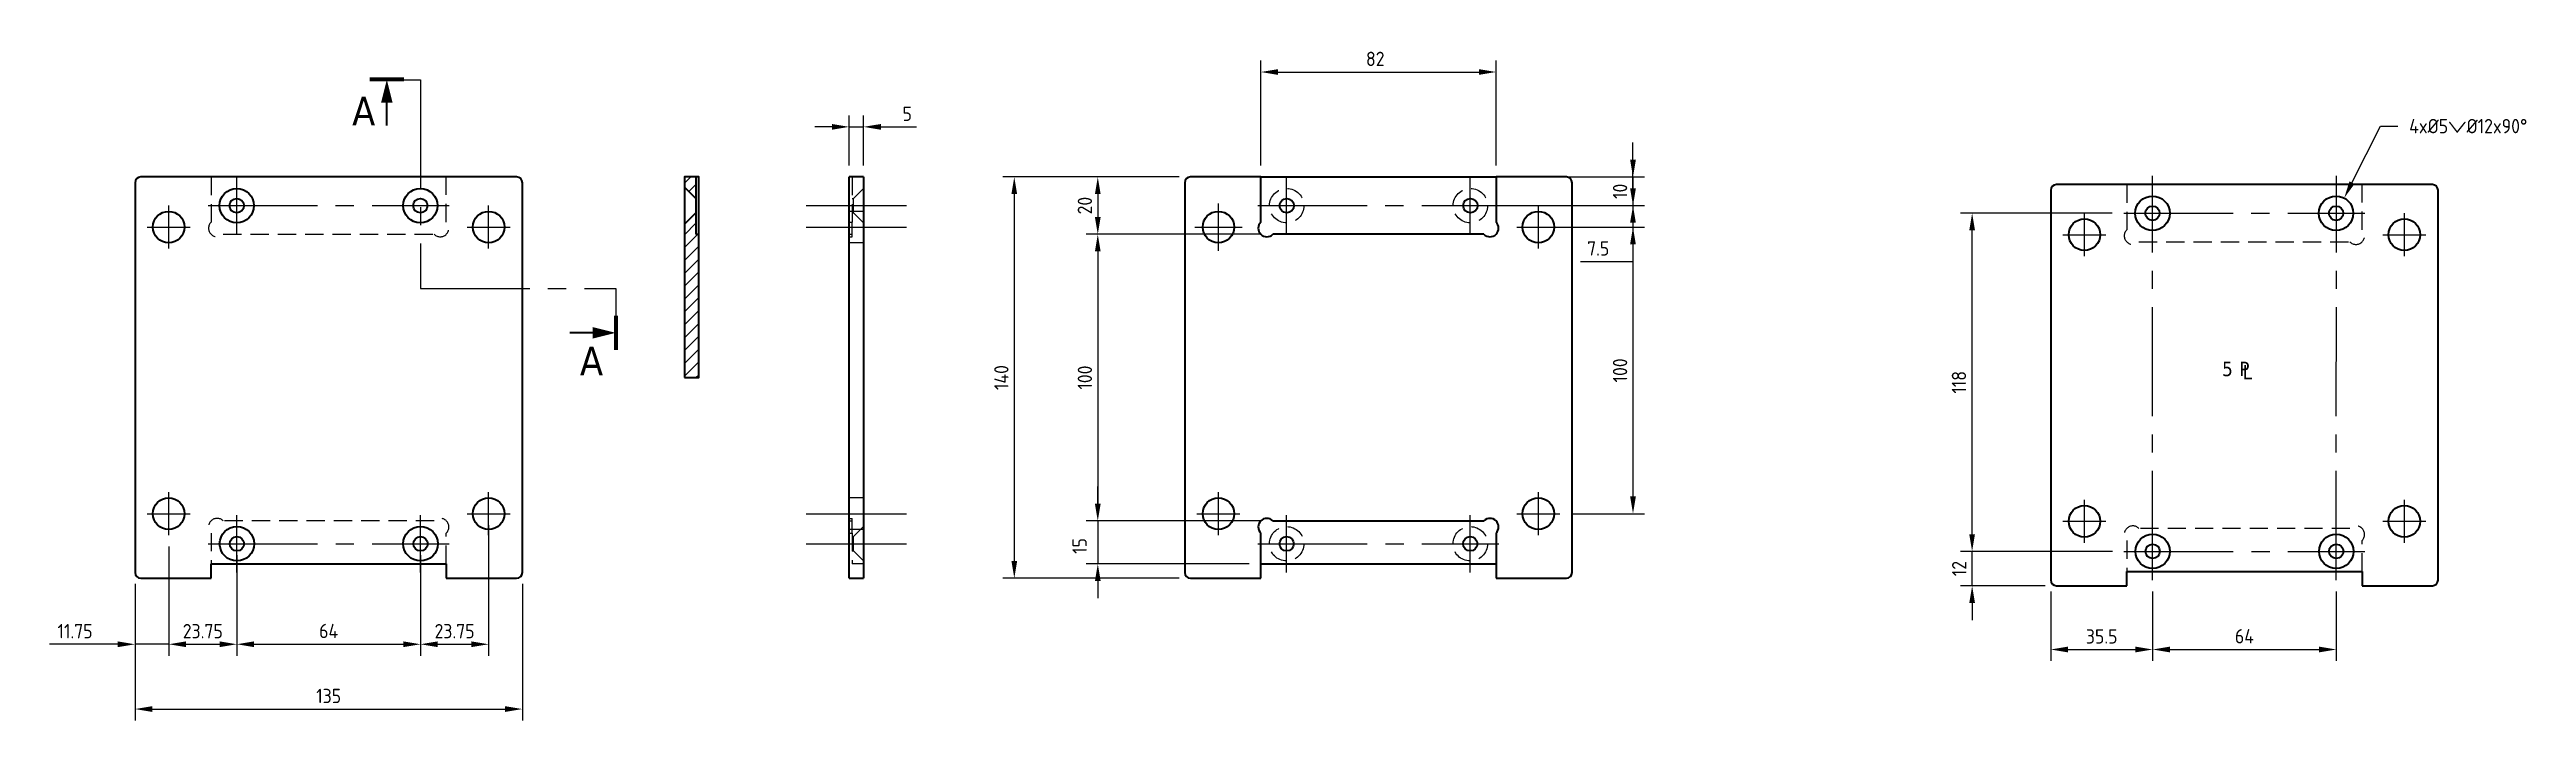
# Model space of a CAD drawing. Header units: millimetres. Extents: x -47 to 1113, y 296 to 535.
# Drawn here: x -47 to 816, y 301 to 535 of the extents above; entities that cross this region are included whole.
import ezdxf
from ezdxf import colors
from ezdxf.entities.mleader import LeaderData, LeaderLine
from ezdxf.enums import TextEntityAlignment as Align
from ezdxf.math import Vec2, Vec3

# ---------------------------------------------------------------- set-up
doc = ezdxf.new("R2010")
doc.units = ezdxf.units.MM
doc.header["$LTSCALE"] = 2
doc.linetypes.add('CENTER2', pattern=[28.575, 19.05, -3.175, 3.175, -3.175])
doc.linetypes.add('HIDDEN2', pattern=[4.7625, 3.175, -1.5875])
for name, color, linetype in [('CENTRE', 1, 'CENTER2'), ('dim', 2, 'Continuous'), ('DIMENSIONS', 3, 'Continuous'), ('HIDDEN', 6, 'HIDDEN2'), ('LIGHT', 8, 'Continuous')]:
    doc.layers.add(name, color=color, linetype=linetype)
doc.layers.add('OBJECT', color=4, linetype='Continuous', lineweight=50)
doc.styles.add('2.5mm Text', font='isocp3.shx', dxfattribs={"height": 2.5})
doc.styles.add('Annotative', font='iso.shx')
doc.styles.get("Standard").update_dxf_attribs({"font": 'tahoma.ttf'})
doc.dimstyles.new('mech', dxfattribs={"dimtxt": 2.5, "dimasz": 3, "dimexe": 2, "dimexo": 2, "dimgap": 1, "dimtad": 1, "dimtoh": 1, "dimdsep": 46, "dimtxsty": 'Annotative', "dimcen": 2.5, "dimclrd": 256, "dimclre": 256, "dimclrt": 256, "dimazin": 2, "dimtm": 1e-09, "dimtfac": 1, "dimtmove": 0, "dimatfit": 2, "dimfxl": 1, "dimtolj": 1, "dimlwd": -1, "dimlwe": -1, "dimarcsym": 0})

msp = doc.modelspace()

# ---------------------------------------------------------------- texts
at = {"layer": 'CENTRE', "lineweight": 35}
for p in [(62.699, 513.936), (142.094, 426.776)]:
    msp.add_attdef('A', text='A', height=10, dxfattribs=at).set_placement(p, align=Align.MIDDLE)

# ---------------------------------------------------------------- blocks, each defined once
blk = doc.blocks.new('*D27')
at = {"layer": 'Defpoints', "color": 0, "transparency": 16777216}
for p in [(-5.26, 365.97), (-17.01, 352.97), (-5.26, 327.91)]:
    blk.add_point(p, dxfattribs=at)
at = {"layer": 'DIMENSIONS', "transparency": 16777216}
for p, q in [((-5.26, 361.97), (-5.26, 323.91)), ((-17.01, 348.97), (-17.01, 323.91)), ((-23.01, 327.91), (-46.8, 327.91)), ((-5.26, 327.91), (-17.01, 327.91)), ((0.74, 327.91), (6.74, 327.91))]:
    blk.add_line(p, q, dxfattribs=at)
for points in [[(-23.01, 328.91), (-23.01, 326.91), (-17.01, 327.91)], [(0.74, 328.91), (0.74, 326.91), (-5.26, 327.91)]]:
    blk.add_solid(points, dxfattribs=at)
at = {"layer": 'DIMENSIONS', "transparency": 16777216, "insert": (-37.9, 332.48), "char_height": 5, "attachment_point": 5, "style": 'Annotative'}
blk.add_mtext('\\A1;11.75', dxfattribs=at)
blk = doc.blocks.new('*D28')
at = {"layer": 'Defpoints', "color": 0, "transparency": 16777216}
for p in [(-5.26, 365.97), (18.49, 362.97), (18.49, 327.91)]:
    blk.add_point(p, dxfattribs=at)
at = {"layer": 'DIMENSIONS', "transparency": 16777216}
for p, q in [((-5.26, 361.97), (-5.26, 323.91)), ((18.49, 358.97), (18.49, 323.91)), ((0.74, 327.91), (12.49, 327.91))]:
    blk.add_line(p, q, dxfattribs=at)
for points in [[(0.74, 328.91), (0.74, 326.91), (-5.26, 327.91)], [(12.49, 328.91), (12.49, 326.91), (18.49, 327.91)]]:
    blk.add_solid(points, dxfattribs=at)
at = {"layer": 'DIMENSIONS', "transparency": 16777216, "insert": (6.62, 332.48), "char_height": 5, "attachment_point": 5, "style": 'Annotative'}
blk.add_mtext('\\A1;23.75', dxfattribs=at)
blk = doc.blocks.new('*D29')
at = {"layer": 'Defpoints', "color": 0, "transparency": 16777216}
for p in [(18.49, 362.97), (82.49, 362.97), (82.49, 327.91)]:
    blk.add_point(p, dxfattribs=at)
at = {"layer": 'DIMENSIONS', "transparency": 16777216}
for p, q in [((18.49, 358.97), (18.49, 323.91)), ((82.49, 358.97), (82.49, 323.91)), ((24.49, 327.91), (76.49, 327.91))]:
    blk.add_line(p, q, dxfattribs=at)
for points in [[(24.49, 328.91), (24.49, 326.91), (18.49, 327.91)], [(76.49, 328.91), (76.49, 326.91), (82.49, 327.91)]]:
    blk.add_solid(points, dxfattribs=at)
at = {"layer": 'DIMENSIONS', "transparency": 16777216, "insert": (50.49, 332.54), "char_height": 5, "attachment_point": 5, "style": 'Annotative'}
blk.add_mtext('\\A1;64', dxfattribs=at)
blk = doc.blocks.new('*D30')
at = {"layer": 'Defpoints', "color": 0, "transparency": 16777216}
for p in [(106.24, 373.47), (82.49, 362.97), (106.24, 327.91)]:
    blk.add_point(p, dxfattribs=at)
at = {"layer": 'DIMENSIONS', "transparency": 16777216}
for p, q in [((106.24, 369.47), (106.24, 323.91)), ((82.49, 358.97), (82.49, 323.91)), ((88.49, 327.91), (100.24, 327.91))]:
    blk.add_line(p, q, dxfattribs=at)
for points in [[(88.49, 328.91), (88.49, 326.91), (82.49, 327.91)], [(100.24, 328.91), (100.24, 326.91), (106.24, 327.91)]]:
    blk.add_solid(points, dxfattribs=at)
at = {"layer": 'DIMENSIONS', "transparency": 16777216, "insert": (94.37, 332.48), "char_height": 5, "attachment_point": 5, "style": 'Annotative'}
blk.add_mtext('\\A1;23.75', dxfattribs=at)
blk = doc.blocks.new('*D31')
at = {"layer": 'Defpoints', "color": 0, "transparency": 16777216}
for p in [(-17.01, 352.97), (117.99, 352.97), (117.99, 305.3)]:
    blk.add_point(p, dxfattribs=at)
at = {"layer": 'DIMENSIONS', "transparency": 16777216}
for p, q in [((-17.01, 348.97), (-17.01, 301.3)), ((117.99, 348.97), (117.99, 301.3)), ((-11.01, 305.3), (111.99, 305.3))]:
    blk.add_line(p, q, dxfattribs=at)
for points in [[(-11.01, 306.3), (-11.01, 304.3), (-17.01, 305.3)], [(111.99, 306.3), (111.99, 304.3), (117.99, 305.3)]]:
    blk.add_solid(points, dxfattribs=at)
at = {"layer": 'DIMENSIONS', "transparency": 16777216, "insert": (50.49, 309.86), "char_height": 5, "attachment_point": 5, "style": 'Annotative'}
blk.add_mtext('\\A1;135', dxfattribs=at)
blk = doc.blocks.new('*D32')
at = {"layer": 'Defpoints', "color": 0, "transparency": 16777216}
for p in [(457.35, 527.59), (375.35, 490.97), (457.35, 490.97)]:
    blk.add_point(p, dxfattribs=at)
at = {"layer": 'DIMENSIONS', "transparency": 16777216}
for p, q in [((375.35, 494.97), (375.35, 531.59)), ((381.35, 527.59), (451.35, 527.59)), ((457.35, 494.97), (457.35, 531.59))]:
    blk.add_line(p, q, dxfattribs=at)
for points in [[(381.35, 528.59), (381.35, 526.59), (375.35, 527.59)], [(451.35, 528.59), (451.35, 526.59), (457.35, 527.59)]]:
    blk.add_solid(points, dxfattribs=at)
at = {"layer": 'DIMENSIONS', "transparency": 16777216, "insert": (415.25, 532.17), "char_height": 5, "attachment_point": 5, "style": 'Annotative'}
blk.add_mtext('\\A1;82', dxfattribs=at)
blk = doc.blocks.new('*D33')
at = {"layer": 'Defpoints', "color": 0, "transparency": 16777216}
for p in [(457.35, 490.97), (448.4, 480.97), (505.07, 480.97)]:
    blk.add_point(p, dxfattribs=at)
at = {"layer": 'DIMENSIONS', "transparency": 16777216}
for p, q in [((505.07, 496.97), (505.07, 502.97)), ((461.35, 490.97), (509.07, 490.97)), ((505.07, 490.97), (505.07, 480.97)), ((452.4, 480.97), (509.07, 480.97)), ((505.07, 474.97), (505.07, 468.97))]:
    blk.add_line(p, q, dxfattribs=at)
for points in [[(504.07, 496.97), (506.07, 496.97), (505.07, 490.97)], [(504.07, 474.97), (506.07, 474.97), (505.07, 480.97)]]:
    blk.add_solid(points, dxfattribs=at)
at = {"layer": 'DIMENSIONS', "transparency": 16777216, "insert": (500.57, 485.97), "char_height": 5, "attachment_point": 5, "rotation": 90, "style": 'Annotative'}
blk.add_mtext('\\A1;10', dxfattribs=at)
blk = doc.blocks.new('*D35')
at = {"layer": 'Defpoints', "color": 0, "transparency": 16777216}
for p in [(448.4, 480.97), (472.1, 473.47), (505.07, 473.47)]:
    blk.add_point(p, dxfattribs=at)
at = {"layer": 'DIMENSIONS', "transparency": 16777216}
for p, q in [((505.07, 486.97), (505.07, 492.97)), ((452.4, 480.97), (509.07, 480.97)), ((505.07, 480.97), (505.07, 473.47)), ((476.1, 473.47), (509.07, 473.47)), ((505.07, 467.47), (505.07, 461.47)), ((486.83, 461.47), (505.07, 461.47))]:
    blk.add_line(p, q, dxfattribs=at)
for points in [[(504.07, 486.97), (506.07, 486.97), (505.07, 480.97)], [(504.07, 467.47), (506.07, 467.47), (505.07, 473.47)]]:
    blk.add_solid(points, dxfattribs=at)
at = {"layer": 'DIMENSIONS', "transparency": 16777216, "insert": (492.95, 466.03), "char_height": 5, "attachment_point": 5, "style": 'Annotative'}
blk.add_mtext('\\A1;7.5', dxfattribs=at)
blk = doc.blocks.new('*D36')
at = {"layer": 'Defpoints', "color": 0, "transparency": 16777216}
for p in [(350.85, 490.97), (318.54, 470.97), (379.6, 470.97)]:
    blk.add_point(p, dxfattribs=at)
at = {"layer": 'DIMENSIONS', "transparency": 16777216}
for p, q in [((346.85, 490.97), (314.54, 490.97)), ((318.54, 484.97), (318.54, 476.97)), ((375.6, 470.97), (314.54, 470.97))]:
    blk.add_line(p, q, dxfattribs=at)
for points in [[(317.54, 484.97), (319.54, 484.97), (318.54, 490.97)], [(317.54, 476.97), (319.54, 476.97), (318.54, 470.97)]]:
    blk.add_solid(points, dxfattribs=at)
at = {"layer": 'DIMENSIONS', "transparency": 16777216, "insert": (314.04, 480.97), "char_height": 5, "attachment_point": 5, "rotation": 90, "style": 'Annotative'}
blk.add_mtext('\\A1;20', dxfattribs=at)
blk = doc.blocks.new('*D37')
at = {"layer": 'Defpoints', "color": 0, "transparency": 16777216}
for p in [(379.6, 470.97), (318.54, 370.97), (379.6, 370.97)]:
    blk.add_point(p, dxfattribs=at)
at = {"layer": 'DIMENSIONS', "transparency": 16777216}
for p, q in [((375.6, 470.97), (314.54, 470.97)), ((318.54, 464.97), (318.54, 376.97)), ((375.6, 370.97), (314.54, 370.97))]:
    blk.add_line(p, q, dxfattribs=at)
for points in [[(317.54, 464.97), (319.54, 464.97), (318.54, 470.97)], [(317.54, 376.97), (319.54, 376.97), (318.54, 370.97)]]:
    blk.add_solid(points, dxfattribs=at)
at = {"layer": 'DIMENSIONS', "transparency": 16777216, "insert": (314.04, 420.97), "char_height": 5, "attachment_point": 5, "rotation": 90, "style": 'Annotative'}
blk.add_mtext('\\A1;100', dxfattribs=at)
blk = doc.blocks.new('*D38')
at = {"layer": 'Defpoints', "color": 0, "transparency": 16777216}
for p in [(350.85, 490.97), (289.44, 350.97), (350.85, 350.97)]:
    blk.add_point(p, dxfattribs=at)
at = {"layer": 'DIMENSIONS', "transparency": 16777216}
for p, q in [((346.85, 490.97), (285.44, 490.97)), ((289.44, 484.97), (289.44, 356.97)), ((346.85, 350.97), (285.44, 350.97))]:
    blk.add_line(p, q, dxfattribs=at)
for points in [[(288.44, 484.97), (290.44, 484.97), (289.44, 490.97)], [(288.44, 356.97), (290.44, 356.97), (289.44, 350.97)]]:
    blk.add_solid(points, dxfattribs=at)
at = {"layer": 'DIMENSIONS', "transparency": 16777216, "insert": (284.94, 420.97), "char_height": 5, "attachment_point": 5, "rotation": 90, "style": 'Annotative'}
blk.add_mtext('\\A1;140', dxfattribs=at)
blk = doc.blocks.new('*D41')
at = {"layer": 'Defpoints', "color": 0, "transparency": 16777216}
for p in [(472.1, 473.47), (479.6, 373.47), (505.07, 373.47)]:
    blk.add_point(p, dxfattribs=at)
at = {"layer": 'DIMENSIONS', "transparency": 16777216}
for p, q in [((476.1, 473.47), (509.07, 473.47)), ((505.07, 467.47), (505.07, 379.47)), ((483.6, 373.47), (509.07, 373.47))]:
    blk.add_line(p, q, dxfattribs=at)
for points in [[(504.07, 467.47), (506.07, 467.47), (505.07, 473.47)], [(504.07, 379.47), (506.07, 379.47), (505.07, 373.47)]]:
    blk.add_solid(points, dxfattribs=at)
at = {"layer": 'DIMENSIONS', "transparency": 16777216, "insert": (500.57, 423.47), "char_height": 5, "attachment_point": 5, "rotation": 90, "style": 'Annotative'}
blk.add_mtext('\\A1;100', dxfattribs=at)
blk = doc.blocks.new('*D42')
at = {"layer": 'Defpoints', "color": 0, "transparency": 16777216}
for p in [(236.93, 508.45), (231.93, 490.97), (236.93, 490.97)]:
    blk.add_point(p, dxfattribs=at)
at = {"layer": 'DIMENSIONS', "transparency": 16777216}
for p, q in [((231.93, 494.97), (231.93, 512.45)), ((236.93, 494.97), (236.93, 512.45)), ((225.93, 508.45), (219.93, 508.45)), ((231.93, 508.45), (236.93, 508.45)), ((242.93, 508.45), (255.33, 508.45))]:
    blk.add_line(p, q, dxfattribs=at)
for points in [[(225.93, 509.45), (225.93, 507.45), (231.93, 508.45)], [(242.93, 509.45), (242.93, 507.45), (236.93, 508.45)]]:
    blk.add_solid(points, dxfattribs=at)
at = {"layer": 'DIMENSIONS', "transparency": 16777216, "insert": (252.13, 513.01), "char_height": 5, "attachment_point": 5, "style": 'Annotative'}
blk.add_mtext('\\A1;5', dxfattribs=at)
blk = doc.blocks.new('*D61')
at = {"layer": 'Defpoints', "color": 0, "transparency": 16777216}
for p in [(379.6, 370.97), (318.54, 355.97), (375.35, 355.97)]:
    blk.add_point(p, dxfattribs=at)
at = {"layer": 'DIMENSIONS', "transparency": 16777216}
for p, q in [((318.54, 376.97), (318.54, 382.97)), ((375.6, 370.97), (314.54, 370.97)), ((318.54, 370.97), (318.54, 355.97)), ((371.35, 355.97), (314.54, 355.97)), ((318.54, 349.97), (318.54, 343.97))]:
    blk.add_line(p, q, dxfattribs=at)
for points in [[(317.54, 376.97), (319.54, 376.97), (318.54, 370.97)], [(317.54, 349.97), (319.54, 349.97), (318.54, 355.97)]]:
    blk.add_solid(points, dxfattribs=at)
at = {"layer": 'DIMENSIONS', "transparency": 16777216, "insert": (312.2, 362.22), "char_height": 5, "attachment_point": 5, "rotation": 90, "style": 'Annotative'}
blk.add_mtext('\\A1;15', dxfattribs=at)
blk = doc.blocks.new('*D121')
at = {"layer": 'Defpoints', "color": 0}
for p in [(650.68, 350.32), (686.18, 350.32), (686.18, 326.08)]:
    blk.add_point(p, dxfattribs=at)
at = {"layer": 'DIMENSIONS'}
for p, q in [((650.68, 346.32), (650.68, 322.08)), ((686.18, 346.32), (686.18, 322.08)), ((656.68, 326.08), (680.18, 326.08))]:
    blk.add_line(p, q, dxfattribs=at)
for points in [[(656.68, 327.08), (656.68, 325.08), (650.68, 326.08)], [(680.18, 327.08), (680.18, 325.08), (686.18, 326.08)]]:
    blk.add_solid(points, dxfattribs=at)
at = {"layer": 'DIMENSIONS', "insert": (668.43, 330.64), "char_height": 5, "attachment_point": 5, "style": 'Annotative'}
blk.add_mtext('\\A1;35.5', dxfattribs=at)
blk = doc.blocks.new('*D122')
at = {"layer": 'Defpoints', "color": 0}
for p in [(686.18, 350.32), (750.18, 350.32), (750.18, 326.08)]:
    blk.add_point(p, dxfattribs=at)
at = {"layer": 'DIMENSIONS'}
for p, q in [((686.18, 346.32), (686.18, 322.08)), ((750.18, 346.32), (750.18, 322.08)), ((692.18, 326.08), (744.18, 326.08))]:
    blk.add_line(p, q, dxfattribs=at)
for points in [[(692.18, 327.08), (692.18, 325.08), (686.18, 326.08)], [(744.18, 327.08), (744.18, 325.08), (750.18, 326.08)]]:
    blk.add_solid(points, dxfattribs=at)
at = {"layer": 'DIMENSIONS', "insert": (718.18, 330.71), "char_height": 5, "attachment_point": 5, "style": 'Annotative'}
blk.add_mtext('\\A1;64', dxfattribs=at)
blk = doc.blocks.new('*D123')
at = {"layer": 'Defpoints', "color": 0}
for p in [(623.27, 360.32), (676.18, 360.32), (652.68, 348.32)]:
    blk.add_point(p, dxfattribs=at)
at = {"layer": 'DIMENSIONS'}
for p, q in [((623.27, 366.32), (623.27, 372.32)), ((672.18, 360.32), (619.27, 360.32)), ((623.27, 348.32), (623.27, 360.32)), ((648.68, 348.32), (619.27, 348.32)), ((623.27, 342.32), (623.27, 336.32))]:
    blk.add_line(p, q, dxfattribs=at)
for points in [[(622.27, 366.32), (624.27, 366.32), (623.27, 360.32)], [(622.27, 342.32), (624.27, 342.32), (623.27, 348.32)]]:
    blk.add_solid(points, dxfattribs=at)
at = {"layer": 'DIMENSIONS', "insert": (618.77, 354.32), "char_height": 5, "attachment_point": 5, "rotation": 90, "style": 'Annotative'}
blk.add_mtext('\\A1;12', dxfattribs=at)
blk = doc.blocks.new('*D124')
at = {"layer": 'Defpoints', "color": 0}
for p in [(623.27, 478.32), (676.13, 478.32), (676.18, 360.32)]:
    blk.add_point(p, dxfattribs=at)
at = {"layer": 'DIMENSIONS'}
for p, q in [((672.13, 478.32), (619.27, 478.32)), ((623.27, 366.32), (623.27, 472.32)), ((672.18, 360.32), (619.27, 360.32))]:
    blk.add_line(p, q, dxfattribs=at)
for points in [[(622.27, 472.32), (624.27, 472.32), (623.27, 478.32)], [(622.27, 366.32), (624.27, 366.32), (623.27, 360.32)]]:
    blk.add_solid(points, dxfattribs=at)
at = {"layer": 'DIMENSIONS', "insert": (618.68, 419.32), "char_height": 5, "attachment_point": 5, "rotation": 90, "style": 'Annotative'}
blk.add_mtext('\\A1;118', dxfattribs=at)
blk = doc.blocks.new('PLATE')
at = {"layer": 'dim'}
for s, p in [('P', (2.6, 0)), ('L', (3.21, -0.57))]:
    blk.add_text(s, height=2.5, dxfattribs=at).set_placement(p)
blk = doc.blocks.new('PL')
at = {"layer": 'dim'}
blk.add_blockref('PLATE', (0, 0), dxfattribs=at)
blk.add_attdef('5', text='', height=2.5, dxfattribs=at).set_placement((1.48, 0), align=Align.RIGHT)

# ---------------------------------------------------------------- dimensions: what is measured, and where the dimension line sits
at = {"layer": 'DIMENSIONS'}
for base, p1, p2, picture, middle in [((457.354, 527.587), (375.354, 490.966), (457.354, 490.966), '*D32', (415.247, 527.587)), ((-5.255, 327.913), (-17.005, 352.966), (-5.255, 365.966), '*D27', (-37.901, 327.913))]:
    dim = msp.add_linear_dim(base=base, p1=p1, p2=p2, dimstyle='mech', dxfattribs=at)
    dim.commit()
    dim.dimension.update_dxf_attribs({"geometry": picture, "text_midpoint": middle, "dimtype": 160})
for base, p1, p2, picture, middle in [((236.926, 508.446), (231.926, 490.966), (236.926, 490.966), '*D42', (252.127, 513.014)), ((106.245, 327.913), (82.495, 362.966), (106.245, 373.466), '*D30', (94.37, 332.481)), ((18.495, 327.913), (-5.255, 365.966), (18.495, 362.966), '*D28', (6.62, 332.481)), ((82.495, 327.913), (18.495, 362.966), (82.495, 362.966), '*D29', (50.495, 332.541)), ((117.995, 305.298), (-17.005, 352.966), (117.995, 352.966), '*D31', (50.495, 309.865)), ((686.176, 326.077), (650.676, 350.321), (686.176, 350.321), '*D121', (668.426, 330.644)), ((750.176, 326.077), (686.176, 350.321), (750.176, 350.321), '*D122', (718.176, 330.705))]:
    dim = msp.add_linear_dim(base=base, p1=p1, p2=p2, dimstyle='mech', dxfattribs=at)
    dim.commit()
    dim.dimension.update_dxf_attribs({"geometry": picture, "text_midpoint": middle})
for base, p1, p2, picture, middle in [((505.069, 480.966), (457.354, 490.966), (448.404, 480.966), '*D33', (505.069, 485.966)), ((505.069, 473.466), (448.404, 480.966), (472.104, 473.466), '*D35', (498.227, 461.771)), ((318.542, 355.966), (379.597, 370.966), (375.354, 355.966), '*D61', (316.767, 362.222)), ((623.269, 360.321), (652.676, 348.321), (676.176, 360.321), '*D123', (623.269, 354.321))]:
    dim = msp.add_linear_dim(base=base, p1=p1, p2=p2, angle=90, dimstyle='mech', dxfattribs=at)
    dim.commit()
    dim.dimension.update_dxf_attribs({"geometry": picture, "text_midpoint": middle, "dimtype": 160})
for base, p1, p2, picture, middle in [((289.437, 350.966), (350.854, 490.966), (350.854, 350.966), '*D38', (284.935, 420.966)), ((318.542, 470.966), (350.854, 490.966), (379.597, 470.966), '*D36', (314.041, 480.966)), ((623.269, 478.321), (676.176, 360.321), (676.126, 478.321), '*D124', (618.683, 419.321)), ((318.542, 370.966), (379.597, 470.966), (379.597, 370.966), '*D37', (314.041, 420.966)), ((505.069, 373.466), (472.104, 473.466), (479.604, 373.466), '*D41', (500.568, 423.466))]:
    dim = msp.add_linear_dim(base=base, p1=p1, p2=p2, angle=90, dimstyle='mech', dxfattribs=at)
    dim.commit()
    dim.dimension.update_dxf_attribs({"geometry": picture, "text_midpoint": middle})

# ---------------------------------------------------------------- hatches: boundary and pattern name
at = {"layer": 'LIGHT'}
h = msp.add_hatch(dxfattribs=at)
h.set_pattern_fill('ANSI31', color=256)
h.paths.add_polyline_path([(179.463, 470.966), (178.463, 470.966), (178.463, 478.466), (174.463, 474.466), (174.463, 420.966), (179.463, 420.966)])
h.paths.add_polyline_path([(178.463, 490.966), (174.463, 490.966), (174.463, 487.466), (178.463, 483.466)])

# ---------------------------------------------------------------- linework, layer by layer
at = {"layer": 'CENTRE'}
for p, q in [((18.445, 470.966), (18.445, 490.966)), ((384.304, 470.966), (384.304, 490.966)), ((448.304, 470.966), (448.304, 490.966)), ((-5.255, 465.966), (-5.255, 480.966)), ((8.445, 480.966), (92.445, 480.966)), ((106.245, 465.966), (106.245, 480.966)), ((216.926, 480.966), (251.926, 480.966)), ((360.604, 465.216), (360.604, 481.716)), ((374.304, 480.966), (458.304, 480.966)), ((472.104, 465.966), (472.104, 480.966)), ((662.426, 463.321), (662.426, 478.321)), ((676.126, 478.321), (760.126, 478.321)), ((773.926, 463.321), (773.926, 478.321)), ((-12.755, 473.466), (2.245, 473.466)), ((98.745, 473.466), (113.745, 473.466)), ((216.926, 473.466), (251.926, 473.466)), ((352.354, 473.466), (368.854, 473.466)), ((464.604, 473.466), (479.604, 473.466)), ((654.926, 470.821), (669.926, 470.821)), ((766.426, 470.821), (781.426, 470.821)), ((-5.255, 365.966), (-5.255, 380.966)), ((106.245, 365.966), (106.245, 380.966)), ((360.604, 365.966), (360.604, 380.966)), ((472.104, 365.966), (472.104, 380.966)), ((-12.755, 373.466), (2.245, 373.466)), ((18.495, 352.966), (18.495, 372.966)), ((82.495, 352.966), (82.495, 372.966)), ((98.745, 373.466), (113.745, 373.466)), ((216.926, 373.466), (251.926, 373.466)), ((353.104, 373.466), (368.104, 373.466)), ((384.354, 352.966), (384.354, 372.966)), ((448.354, 352.966), (448.354, 372.966)), ((464.604, 373.466), (479.604, 373.466)), ((662.426, 363.321), (662.426, 378.321)), ((773.926, 363.321), (773.926, 378.321)), ((8.495, 362.966), (92.495, 362.966)), ((216.926, 362.966), (251.926, 362.966)), ((374.354, 362.966), (458.354, 362.966)), ((654.926, 370.821), (669.926, 370.821)), ((766.426, 370.821), (781.426, 370.821)), ((676.176, 360.321), (760.176, 360.321))]:
    msp.add_line(p, q, dxfattribs=at)
at = {"layer": 'CENTRE', "lineweight": 70, "const_width": 1.4}
for points in [[(64.748, 525.049), (76.748, 525.049)], [(150.644, 442.588), (150.644, 430.588)]]:
    msp.add_lwpolyline(points, dxfattribs=at)
at = {"layer": 'CENTRE'}
for points in [[(69.178, 524.919), (82.445, 524.919), (82.445, 452.059), (150.514, 452.059), (150.514, 436.588)], [(686.176, 350.321), (686.126, 468.322), (686.126, 491.321)], [(750.176, 350.321), (750.226, 468.322), (750.226, 491.321)]]:
    msp.add_lwpolyline(points, dxfattribs=at)
at = {"layer": 'CENTRE', "lineweight": 35, "const_width": 0.7}
for points in [[(70.748, 516.919), (70.748, 508.919)], [(142.514, 436.588), (134.514, 436.588)]]:
    msp.add_lwpolyline(points, dxfattribs=at)
at = {"layer": 'CENTRE', "lineweight": 35}
for points in [[(68.748, 516.919), (70.748, 524.919), (72.748, 516.919)], [(142.514, 438.588), (150.514, 436.588), (142.514, 434.588)]]:
    msp.add_solid(points, dxfattribs=at)
at = {"layer": 'HIDDEN'}
for p, q in [((9.495, 490.966), (9.495, 475.209)), ((91.495, 475.209), (91.495, 490.966)), ((232.926, 490.966), (232.926, 475.209)), ((232.926, 483.466), (233.426, 483.466)), ((233.426, 483.466), (236.926, 486.966)), ((233.426, 478.466), (233.426, 483.466)), ((236.926, 478.966), (231.926, 478.966)), ((231.926, 475.209), (232.926, 475.209)), ((232.926, 478.466), (233.426, 478.466)), ((232.926, 470.087), (232.926, 475.209)), ((233.426, 478.466), (236.926, 474.966)), ((13.737, 470.966), (87.252, 470.966)), ((231.926, 470.966), (232.926, 470.966)), ((231.926, 470.087), (232.926, 470.087)), ((236.926, 467.966), (231.926, 467.966)), ((236.926, 378.966), (231.926, 378.966)), ((231.926, 371.845), (232.926, 371.845)), ((232.926, 366.723), (232.926, 371.845)), ((9.495, 366.723), (9.495, 355.966)), ((87.252, 370.966), (13.737, 370.966)), ((91.495, 355.966), (91.495, 366.723)), ((231.926, 370.966), (232.926, 370.966)), ((236.926, 367.966), (231.926, 367.966)), ((231.926, 366.723), (232.926, 366.723)), ((232.926, 366.723), (232.926, 355.966)), ((232.926, 365.466), (233.426, 365.466)), ((233.426, 365.466), (236.926, 368.966)), ((233.426, 360.466), (233.426, 365.466)), ((677.176, 364.078), (677.176, 353.321)), ((754.933, 368.321), (681.419, 368.321)), ((759.176, 353.321), (759.176, 364.078)), ((232.926, 360.466), (233.426, 360.466)), ((236.926, 355.966), (232.926, 355.966)), ((233.426, 360.466), (236.926, 356.966))]:
    msp.add_line(p, q, dxfattribs=at)
msp.add_lwpolyline([(677.176, 488.321), (677.176, 472.563, 1), (681.419, 468.321), (754.933, 468.321, 1), (759.176, 472.563), (759.176, 488.321)], format="xyb", dxfattribs=at)
for centre in [(384.404, 480.966), (448.404, 480.966), (384.354, 362.966), (448.354, 362.966)]:
    msp.add_circle(centre, 6, dxfattribs=at)
for centre, start, end in [((11.616, 473.087), 135, 315), ((89.373, 473.087), 225, 45), ((11.616, 368.845), 45, 225), ((89.373, 368.845), 315, 135), ((679.297, 366.2), 45, 225), ((757.055, 366.2), 315, 135)]:
    msp.add_arc(centre, 3, start, end, dxfattribs=at)
at = {"layer": 'OBJECT'}
for p, q in [((-17.005, 488.966), (-17.005, 352.966)), ((115.995, 490.966), (-15.005, 490.966)), ((117.995, 352.966), (117.995, 488.966)), ((178.463, 483.466), (174.463, 487.466)), ((178.463, 490.966), (178.463, 470.966)), ((231.926, 488.966), (231.926, 490.966)), ((236.926, 490.966), (231.926, 490.966)), ((231.926, 352.966), (231.926, 488.966)), ((236.926, 490.966), (236.926, 488.966)), ((236.926, 488.966), (236.926, 352.966)), ((348.854, 488.966), (348.854, 352.966)), ((375.354, 490.966), (350.854, 490.966)), ((375.354, 475.209), (375.354, 490.966)), ((375.354, 490.966), (457.354, 490.966)), ((481.854, 490.966), (457.354, 490.966)), ((457.354, 490.966), (457.354, 475.209)), ((483.854, 352.966), (483.854, 488.966)), ((650.676, 486.321), (650.676, 350.321)), ((783.676, 488.321), (652.676, 488.321)), ((785.676, 350.321), (785.676, 486.321)), ((178.463, 478.466), (174.463, 474.466)), ((178.463, 470.966), (179.463, 470.966)), ((453.111, 470.966), (379.597, 470.966)), ((375.354, 350.966), (375.354, 366.723)), ((379.597, 370.966), (453.111, 370.966)), ((457.354, 366.723), (457.354, 350.966)), ((9.495, 355.966), (91.495, 355.966)), ((9.495, 350.966), (9.495, 355.966)), ((91.495, 355.966), (91.495, 350.966)), ((375.354, 355.966), (457.354, 355.966)), ((-15.005, 350.966), (9.495, 350.966)), ((91.495, 350.966), (115.995, 350.966)), ((231.926, 350.966), (231.926, 352.966)), ((231.926, 350.966), (236.926, 350.966)), ((236.926, 352.966), (236.926, 350.966)), ((350.854, 350.966), (375.354, 350.966)), ((457.354, 350.966), (481.854, 350.966)), ((652.676, 348.321), (677.176, 348.321)), ((677.176, 353.321), (759.176, 353.321)), ((677.176, 348.321), (677.176, 353.321)), ((759.176, 353.321), (759.176, 348.321)), ((759.176, 348.321), (783.676, 348.321))]:
    msp.add_line(p, q, dxfattribs=at)
msp.add_lwpolyline([(174.463, 420.966), (179.463, 420.966), (179.463, 490.966), (174.463, 490.966)], close=True, dxfattribs=at)
for centre, radius in [((18.445, 480.966), 6), ((18.445, 480.966), 2.5), ((82.445, 480.966), 6), ((82.445, 480.966), 2.5), ((384.404, 480.966), 2.5), ((448.404, 480.966), 2.5), ((686.126, 478.321), 6), ((750.126, 478.321), 6), ((-5.255, 473.466), 5.5), ((106.245, 473.466), 5.5), ((360.604, 473.466), 5.5), ((472.104, 473.466), 5.5), ((662.426, 470.821), 5.5), ((686.126, 478.321), 2.5), ((750.126, 478.321), 2.5), ((773.926, 470.821), 5.5), ((-5.255, 373.466), 5.5), ((106.245, 373.466), 5.5), ((360.604, 373.466), 5.5), ((472.104, 373.466), 5.5), ((662.426, 370.821), 5.5), ((773.926, 370.821), 5.5), ((18.495, 362.966), 6), ((18.495, 362.966), 2.5), ((82.495, 362.966), 6), ((82.495, 362.966), 2.5), ((384.354, 362.966), 2.5), ((448.354, 362.966), 2.5), ((686.176, 360.321), 6), ((686.176, 360.321), 2.5), ((750.176, 360.321), 6), ((750.176, 360.321), 2.5)]:
    msp.add_circle(centre, radius, dxfattribs=at)
for centre, radius, start, end in [((-15.005, 488.966), 2, 90, 180), ((115.995, 488.966), 2, 0, 90), ((350.854, 488.966), 2, 90, 180), ((481.854, 488.966), 2, 0, 90), ((652.676, 486.321), 2, 90, 180), ((783.676, 486.321), 2, 0, 90), ((377.475, 473.087), 3, 135, 315), ((455.233, 473.087), 3, 225, 45), ((377.475, 368.845), 3, 45, 225), ((455.233, 368.845), 3, 315, 135), ((-15.005, 352.966), 2, 180, 270), ((115.995, 352.966), 2, 270, 0), ((350.854, 352.966), 2, 180, 270), ((481.854, 352.966), 2, 270, 0), ((652.676, 350.321), 2, 180, 270), ((783.676, 350.321), 2, 270, 0)]:
    msp.add_arc(centre, radius, start, end, dxfattribs=at)

# ---------------------------------------------------------------- block references
at = {"layer": 'DIMENSIONS', "xscale": 2, "yscale": 2, "zscale": 2}
msp.add_blockref('PL', (711.169, 421.483), dxfattribs=at).add_auto_attribs({'5': '5'})

msp.set_redraw_order([(e.dxf.handle, doc.entitydb.next_handle()) for e in msp.query("TEXT MTEXT ATTDEF DIMENSION ARC_DIMENSION")])  # texts and dimensions are drawn at this point

# ---------------------------------------------------------------- leaders
at = {"layer": 'DIMENSIONS'}
ml = msp.add_multileader_mtext('Standard', dxfattribs=at)
ml.set_content('4x%%C5{\\Fgdt|c0;w\\Fiso|c0;%%C12x90%%D}', color=256, style='2.5mm Text')
ml.set_leader_properties(color=256, linetype='ByLayer', lineweight=-1)
ml.build(insert=Vec2(0, 0))
ml.multileader.update_dxf_attribs({"dogleg_length": 3, "arrow_head_size": 6, "scale": 2})
ctx = ml.context
ctx.base_point, ctx.scale, ctx.char_height, ctx.arrow_head_size, ctx.landing_gap_size, ctx.plane_origin = Vec3(771.593, 508.645), 2, 5, 6, 4, Vec3(752.941, 483.619)
notes = []
notes.append((ctx, [(0, (1, 1, 0), (765.593, 508.645), (1, 0), 6, [(0, [(752.941, 483.619)], 0, [])])]))
ctx.mtext.insert, ctx.mtext.width, ctx.mtext.flow_direction = Vec3(775.593, 511.208), 14.20711, 5
for ctx, leaders in notes:
    for number, flags, end, landing, length, lines in leaders:
        leader = LeaderData()
        leader.index, (leader.has_last_leader_line, leader.has_dogleg_vector, leader.attachment_direction) = number, flags
        leader.last_leader_point, leader.dogleg_vector, leader.dogleg_length = Vec3(end), Vec3(landing), length
        for number, points, colour, breaks in lines:
            line = LeaderLine()
            line.index, line.vertices, line.color, line.breaks = number, Vec3.list(points), colors.encode_raw_color(colour), breaks
            leader.lines.append(line)
        ctx.leaders.append(leader)

doc.saveas('drawing.dxf')
